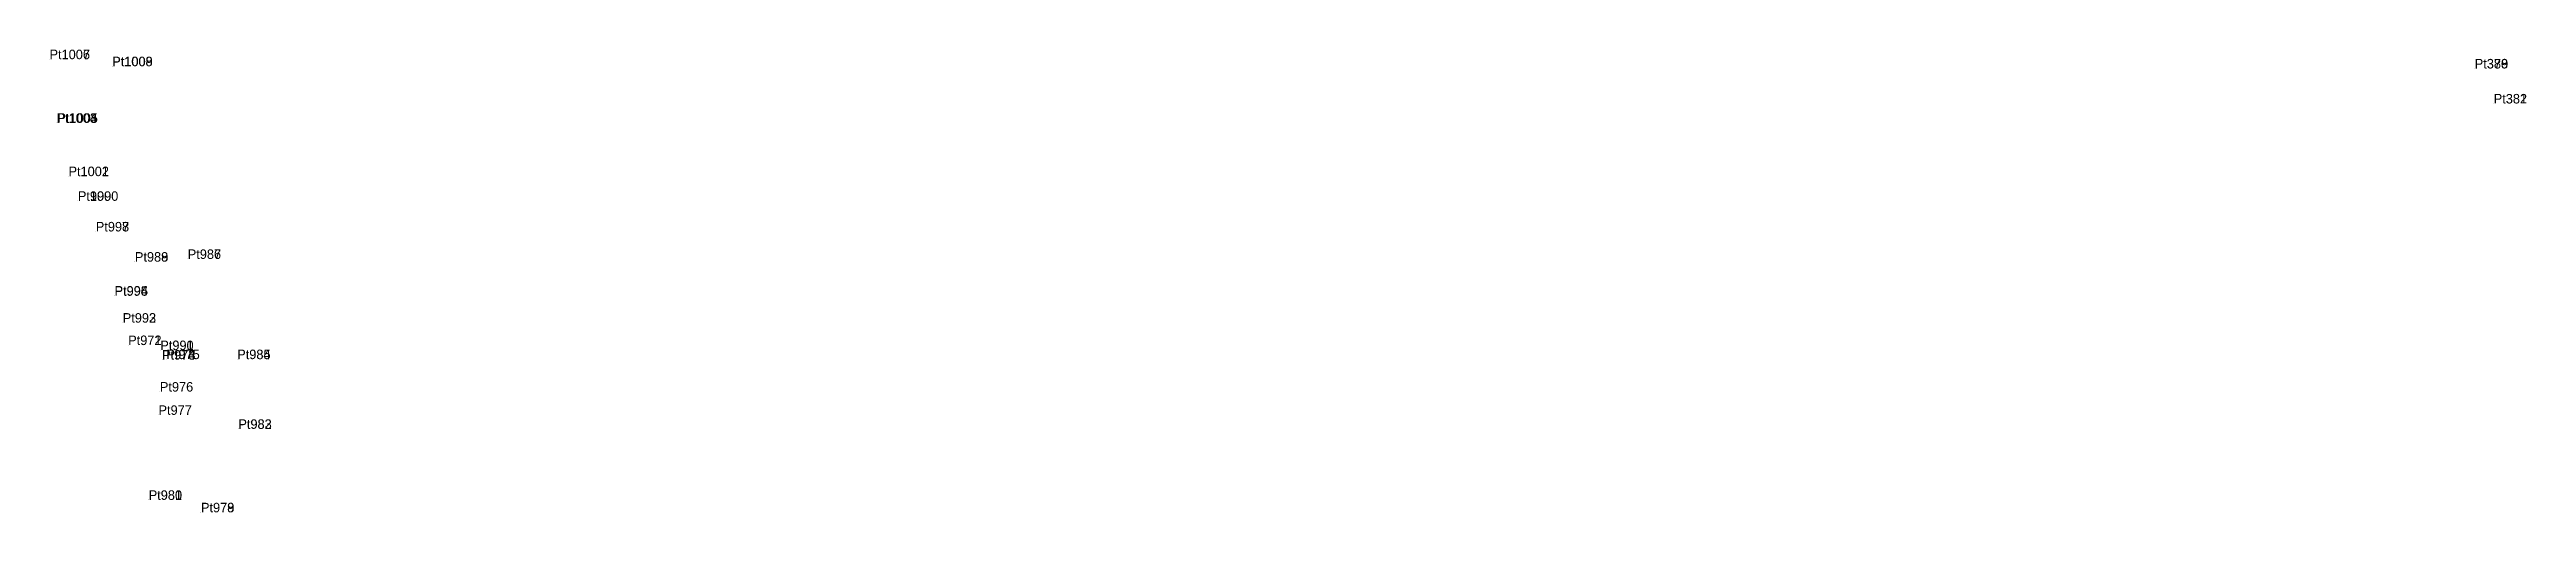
# Model space of a CAD drawing. Extents: x 0 to 552387, y 0 to 1852420.
# Drawn here: x 551151.4 to 551619, y 1839187.4 to 1839274.9 of the extents above; entities that cross this region are included whole.
import ezdxf

# ---------------------------------------------------------------- set-up
doc = ezdxf.new("R2010")
doc.units = 0
doc.layers.add('Level 12', color=7, linetype='Continuous')
doc.layers.add('Level 7', color=7, linetype='Continuous')

msp = doc.modelspace()

# ---------------------------------------------------------------- texts
at = {"layer": 'Level 12'}
for s, p in [('Pt1007', (551151.372, 1839273.037)), ('Pt1006', (551151.373, 1839273.033)), ('Pt1008', (551163.191, 1839271.713)), ('Pt1009', (551163.232, 1839271.696)), ('Pt378', (551609.195, 1839271.286)), ('Pt380', (551609.196, 1839271.275)), ('Pt379', (551609.198, 1839271.284)), ('Pt1003', (551152.698, 1839261.015)), ('Pt1004', (551152.704, 1839261.012)), ('Pt1005', (551152.864, 1839261.016)), ('Pt382', (551612.778, 1839264.668)), ('Pt381', (551612.785, 1839264.668)), ('Pt1001', (551154.947, 1839250.941)), ('Pt1002', (551154.958, 1839250.943)), ('Pt1000', (551156.72, 1839246.281)), ('Pt999', (551156.722, 1839246.283)), ('Pt998', (551160.106, 1839240.498)), ('Pt997', (551160.107, 1839240.498)), ('Pt989', (551167.485, 1839234.793)), ('Pt988', (551167.487, 1839234.791)), ('Pt986', (551177.466, 1839235.309)), ('Pt987', (551177.466, 1839235.308)), ('Pt996', (551163.643, 1839228.343)), ('Pt994', (551163.651, 1839228.39)), ('Pt995', (551163.651, 1839228.361)), ('Pt993', (551165.195, 1839223.266)), ('Pt992', (551165.197, 1839223.265)), ('Pt971', (551166.219, 1839219.041)), ('Pt972', (551166.221, 1839219.042)), ('Pt990', (551172.28, 1839218.081)), ('Pt991', (551172.286, 1839218.088)), ('Pt973', (551172.606, 1839216.281)), ('Pt974', (551172.625, 1839216.296)), ('Pt975', (551173.442, 1839216.386)), ('Pt984', (551186.795, 1839216.374)), ('Pt985', (551186.811, 1839216.378)), ('Pt976', (551172.204, 1839210.25)), ('Pt977', (551171.949, 1839205.848)), ('Pt982', (551187.011, 1839203.206)), ('Pt983', (551187.034, 1839203.212)), ('Pt981', (551170.083, 1839189.802)), ('Pt980', (551170.1, 1839189.803)), ('Pt979', (551179.956, 1839187.442)), ('Pt978', (551179.959, 1839187.446))]:
    msp.add_text(s, height=1.8, dxfattribs=at).set_placement(p)

# ---------------------------------------------------------------- linework, layer by layer
at = {"layer": 'Level 7'}
for p, q in [((551151.372, 1839273.037), (551151.372, 1839273.037)), ((551151.373, 1839273.033), (551151.373, 1839273.033)), ((551163.191, 1839271.713), (551163.191, 1839271.713)), ((551163.232, 1839271.696), (551163.232, 1839271.696)), ((551609.195, 1839271.286), (551609.195, 1839271.286)), ((551609.196, 1839271.275), (551609.196, 1839271.275)), ((551609.198, 1839271.284), (551609.198, 1839271.284)), ((551612.778, 1839264.668), (551612.778, 1839264.668)), ((551612.785, 1839264.668), (551612.785, 1839264.668)), ((551152.698, 1839261.015), (551152.698, 1839261.015)), ((551152.704, 1839261.012), (551152.704, 1839261.012)), ((551152.864, 1839261.016), (551152.864, 1839261.016)), ((551154.947, 1839250.941), (551154.947, 1839250.941)), ((551154.958, 1839250.943), (551154.958, 1839250.943)), ((551156.72, 1839246.281), (551156.72, 1839246.281)), ((551156.722, 1839246.283), (551156.722, 1839246.283)), ((551160.106, 1839240.498), (551160.106, 1839240.498)), ((551160.107, 1839240.498), (551160.107, 1839240.498)), ((551167.485, 1839234.793), (551167.485, 1839234.793)), ((551167.487, 1839234.791), (551167.487, 1839234.791)), ((551177.466, 1839235.309), (551177.466, 1839235.309)), ((551177.466, 1839235.308), (551177.466, 1839235.308)), ((551163.643, 1839228.343), (551163.643, 1839228.343)), ((551163.651, 1839228.39), (551163.651, 1839228.39)), ((551163.651, 1839228.361), (551163.651, 1839228.361)), ((551165.195, 1839223.266), (551165.195, 1839223.266)), ((551165.197, 1839223.265), (551165.197, 1839223.265)), ((551166.219, 1839219.041), (551166.219, 1839219.041)), ((551166.221, 1839219.042), (551166.221, 1839219.042)), ((551172.28, 1839218.081), (551172.28, 1839218.081)), ((551172.286, 1839218.088), (551172.286, 1839218.088)), ((551172.606, 1839216.281), (551172.606, 1839216.281)), ((551172.625, 1839216.296), (551172.625, 1839216.296)), ((551173.442, 1839216.386), (551173.442, 1839216.386)), ((551186.795, 1839216.374), (551186.795, 1839216.374)), ((551186.811, 1839216.378), (551186.811, 1839216.378)), ((551172.204, 1839210.25), (551172.204, 1839210.25)), ((551171.949, 1839205.848), (551171.949, 1839205.848)), ((551187.011, 1839203.206), (551187.011, 1839203.206)), ((551187.034, 1839203.212), (551187.034, 1839203.212)), ((551170.083, 1839189.802), (551170.083, 1839189.802)), ((551170.1, 1839189.803), (551170.1, 1839189.803)), ((551179.956, 1839187.442), (551179.956, 1839187.442)), ((551179.959, 1839187.446), (551179.959, 1839187.446))]:
    msp.add_line(p, q, dxfattribs=at)

msp.set_redraw_order([(e.dxf.handle, doc.entitydb.next_handle()) for e in msp.query("TEXT MTEXT ATTDEF DIMENSION ARC_DIMENSION")])  # texts and dimensions are drawn at this point

doc.saveas('drawing.dxf')
